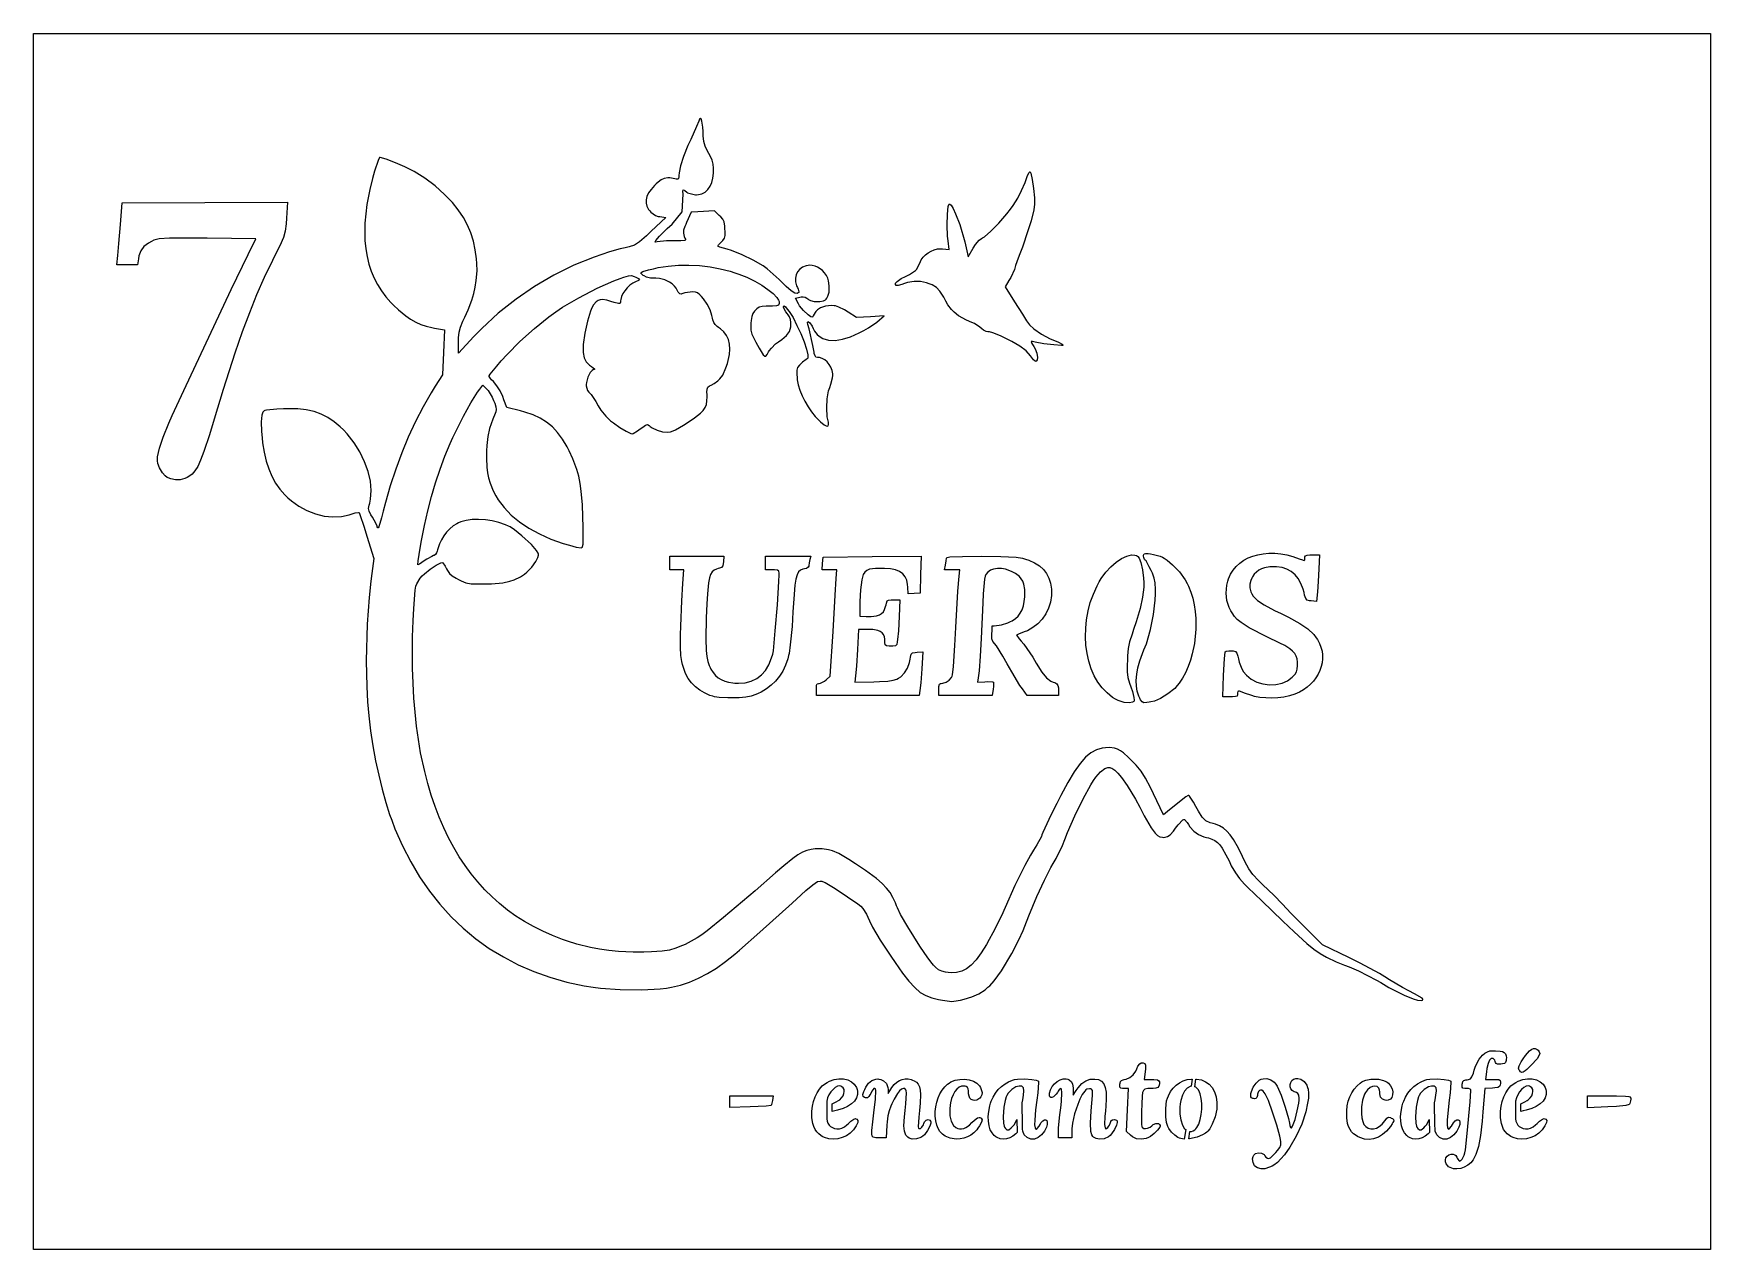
# Model space of a CAD drawing. Header units: millimetres. Extents: x 88 to 1088, y 0 to 725.
import ezdxf

# ---------------------------------------------------------------- set-up
doc = ezdxf.new("R2010")
doc.units = ezdxf.units.MM
doc.layers.get('0').update_dxf_attribs({"linetype": 'CONTINUOUS'})

msp = doc.modelspace()

# ---------------------------------------------------------------- linework, layer by layer
for points in [[(1088.5, 0), (88.5, 0), (88.5, 725), (1088.5, 725)], [(630.5, 148.7), (630.5, 148.7), (634.7, 148.1), (635.9, 147.8), (637.2, 148), (641.2, 148.7), (643.5, 149.2), (647.9, 150.6), (652.1, 152.5), (656, 154.9), (657.6, 156.3), (658.7, 157.2), (661.3, 160.2), (665.6, 166.2), (671.8, 176.4), (676, 184.7), (678.5, 190.2), (679.5, 192.7), (682, 198.9), (686.8, 210.4), (691.3, 220.2), (695, 227.7), (696.5, 230.1), (698.2, 233.1), (702, 240.9), (703.5, 244.4), (705.1, 248.6), (709.5, 258.6), (714.4, 268.6), (718.9, 277), (720.6, 279.7), (721.9, 281.7), (724.7, 284.8), (727.3, 286.7), (729.1, 287.3), (730.3, 287.3), (730.7, 287.2), (731.5, 286.9), (733.2, 285.7), (735.1, 283.9), (737.3, 281.4), (740.6, 276.7), (745.5, 268.5), (748.1, 263.7), (750.8, 258.5), (754.9, 251.3), (757.3, 248.2), (758.7, 246.9), (760.1, 246.1), (761.6, 245.8), (762.4, 245.7), (763.3, 245.8), (764.7, 246.2), (766.2, 247.3), (768.2, 249.5), (769.4, 251.1), (771.1, 253.2), (773.8, 256.2), (774.4, 256.4), (774.8, 256.3), (776.3, 254.6), (777.1, 253.3), (778, 251.9), (780.4, 249.4), (783.2, 247.4), (786.3, 246.1), (788, 245.6), (789.1, 245.4), (791.1, 244.7), (792.8, 243.9), (794.4, 242.7), (795.8, 241.2), (797.3, 239.2), (799.5, 235.3), (801.4, 231.7), (802.7, 228.8), (805.2, 224.5), (807.6, 221.1), (810.6, 217.8), (812.6, 215.9), (820.9, 207.9), (833.5, 195.8), (840.3, 189.3), (847.8, 182.5), (851.9, 179.1), (855.7, 176.4), (859.4, 174.2), (865.3, 171.4), (870.3, 169.5), (873, 168.5), (878.5, 166.1), (884, 163.4), (889.3, 160.6), (891.8, 159.1), (896.7, 156.1), (905.7, 151.6), (911.1, 149.4), (913.8, 148.6), (915.9, 148.4), (916.7, 148.6), (917, 149), (917, 149.3), (916.5, 149.8), (911.9, 152.5), (908.6, 154.3), (904.8, 156.2), (897.1, 160.7), (894.3, 162.5), (891.1, 164.5), (879.5, 170.8), (872.8, 174), (857.1, 181.7), (847.2, 191.6), (838.5, 200.4), (833.1, 206.1), (828.2, 211.1), (821.4, 217.7), (819, 220), (815.6, 223.5), (813.1, 226.9), (810.8, 231.3), (809.3, 234.4), (807.1, 239.2), (804, 244.5), (802.1, 247.3), (800.1, 249.5), (798, 251.2), (795.7, 252.5), (793.2, 253.5), (791.8, 253.9), (790.2, 254.3), (787.6, 255.6), (785.4, 257.8), (783.1, 261.4), (781.6, 264.1), (780.1, 266.7), (777.7, 270.3), (777.2, 270.7), (776.9, 270.6), (775.5, 269.8), (770.9, 266.2), (764.7, 261.1), (762.3, 259.2), (756.3, 271.7), (754.5, 275.4), (751.5, 281), (748.9, 285.1), (745.9, 288.7), (744, 290.7), (741.5, 293.4), (738.4, 296.1), (736.6, 297.4), (734.8, 298.3), (733, 298.9), (730.1, 299.2), (727.7, 299), (725.8, 298.8), (722.3, 297.9), (719, 296.1), (715.8, 293.5), (712.5, 289.7), (709, 284.8), (705.2, 278.5), (701, 270.6), (698.7, 266), (695.1, 258.9), (690.3, 248.7), (689.8, 247.2), (689.5, 246.3), (686.8, 241.3), (684.8, 238.1), (682.9, 235.1), (679.5, 229), (673.7, 217.1), (667.8, 203.9), (665.6, 199), (660.5, 188.7), (658.4, 184.9), (656.7, 181.9), (653.5, 176.8), (650.5, 172.7), (647.6, 169.6), (644.9, 167.3), (642, 165.9), (638.9, 165.1), (635.6, 165), (633.9, 165.2), (632.3, 165.4), (630, 165.9), (628.1, 166.8), (626.3, 168.4), (625.2, 169.5), (624.3, 170.5), (621.8, 173.8), (617, 180.9), (609.9, 192.3), (605.5, 199.8), (603.6, 203.6), (603.1, 204.8), (602.4, 206.6), (600.9, 209.9), (599.2, 212.8), (597.1, 215.5), (594.5, 218.3), (591.1, 221.1), (584.6, 225.9), (578.6, 230), (574.7, 232.6), (568.6, 236.1), (564.9, 237.7), (562.5, 238.3), (558.8, 238.8), (556, 238.8), (554.6, 238.8), (552.1, 238.5), (549.5, 237.9), (547, 236.9), (544.3, 235.3), (541.2, 233.2), (535.8, 228.7), (531, 224.6), (518.7, 213.8), (499.9, 198), (490.1, 190), (486.9, 187.6), (484.2, 185.8), (477, 181.9), (473.8, 180.6), (471.4, 179.6), (467.6, 178.4), (463.4, 177.8), (457, 177.5), (452.3, 177.3), (446, 177.2), (437.2, 177.6), (431.5, 178.2), (426, 179), (420.5, 180), (412.4, 182), (406.8, 183.8), (403.8, 184.8), (397.9, 187.1), (392.1, 189.7), (386.6, 192.5), (381.2, 195.5), (376.1, 198.8), (371.1, 202.4), (366.4, 206.2), (361.9, 210.2), (357.6, 214.5), (353.4, 219.1), (349.5, 223.9), (345.8, 228.9), (342.3, 234.1), (339.1, 239.6), (336, 245.4), (333.1, 251.4), (330.3, 257.7), (327.9, 264.1), (325.6, 270.9), (323.6, 277.8), (321.7, 285), (319.3, 296.2), (316.8, 312), (315.2, 328.8), (314.4, 346.5), (314.5, 365.2), (314.8, 374.9), (315.2, 382.1), (316.1, 393.2), (316.4, 395.5), (317, 396.9), (319, 400.2), (320.2, 401.6), (321.5, 402.9), (324.9, 405.6), (328.5, 408), (331.3, 409.5), (332, 409.7), (332.5, 409.4), (334, 407.4), (334.8, 405.9), (335.3, 404.8), (336.5, 403.1), (338.1, 401.6), (340.4, 400.2), (341.8, 399.4), (343.5, 398.6), (346.3, 397.5), (349.4, 396.9), (354, 396.8), (357.4, 396.8), (361.5, 396.8), (368.4, 397.5), (372.5, 398.4), (375.1, 399.3), (378.8, 401.1), (381.2, 402.7), (382.7, 403.8), (385.6, 406.8), (387.9, 410.2), (389.1, 412.6), (389.5, 414), (389.5, 414.6), (389.4, 415.2), (388.4, 416.8), (385.4, 420.3), (379.7, 425.6), (375.3, 429.1), (372.7, 430.8), (371.6, 431.3), (369.9, 432.1), (366, 433.4), (362, 434.4), (357.9, 435), (353.8, 435.3), (350, 435.2), (346.4, 434.7), (343.2, 433.9), (341.8, 433.3), (340.8, 432.7), (338.7, 431.4), (336.7, 429.6), (334.8, 427.7), (333.2, 425.6), (331.7, 423.2), (330.6, 420.8), (329.7, 418.4), (329.4, 417.1), (329.2, 416.4), (328.7, 415.3), (328.1, 414.4), (327.3, 413.8), (326.9, 413.7), (325.9, 413.2), (322.9, 411.5), (321.4, 410.5), (318.6, 408.6), (317.7, 408.2), (317.9, 410.5), (319.1, 418.2), (319.9, 422.7), (321.6, 431.7), (323.6, 440.4), (325.8, 448.9), (328.2, 457.2), (330.9, 465.2), (333.7, 473), (336.8, 480.5), (338.5, 484.1), (340.4, 488.2), (344.8, 496.9), (349.3, 504.9), (353.2, 511.2), (354.6, 513), (356.4, 515.3), (358.6, 513.2), (359.6, 512.1), (361.9, 508.2), (362.8, 506.2), (363.5, 504.7), (364.2, 502.5), (364.4, 500.9), (364.1, 499.4), (363.7, 498.5), (362.3, 495.1), (360.4, 489.6), (359.3, 484.8), (358.7, 479.4), (358.6, 476.1), (358.5, 471.9), (358.7, 466.4), (359.1, 463.1), (359.7, 460), (360.7, 456.9), (362.5, 452.4), (364.1, 449.4), (365.5, 446.9), (369.1, 442.3), (373.3, 437.9), (378.3, 433.8), (383.9, 430), (390.1, 426.6), (396.9, 423.6), (404.2, 421), (408, 419.9), (412.1, 418.7), (415, 418.4), (415.8, 418.7), (415.9, 419.1), (416.2, 420.6), (416.2, 430.4), (416, 437.1), (415.8, 444), (415.1, 452.1), (414.5, 456.8), (413.6, 461.1), (412.4, 465.1), (410, 471.4), (407.8, 476.1), (406.6, 478.6), (403.9, 483.2), (401, 487.1), (397.9, 490.4), (394.4, 493.3), (390.6, 495.7), (386.3, 497.7), (381.5, 499.3), (378.8, 500), (370.7, 502), (369, 506.6), (368.4, 508.5), (366.7, 511.9), (364.8, 515), (362.7, 517.5), (361.6, 518.6), (361, 519.3), (360.2, 520.6), (360.2, 521), (360.8, 521.8), (364.7, 526.6), (367.4, 529.9), (370.8, 533.7), (378.5, 541.4), (387.1, 549.1), (395.8, 556.1), (400, 559.1), (403.9, 561.8), (413.7, 567.5), (424.5, 573.1), (434.4, 577.6), (438.2, 579), (440.4, 579.7), (443.2, 580.5), (445, 580.7), (446.6, 580.2), (447.6, 579.7), (449.3, 578.9), (449.8, 578.2), (449.3, 577.8), (448.8, 577.6), (447.8, 577.2), (445.9, 576.1), (444.1, 574.9), (442.4, 573.3), (441, 571.6), (439.8, 569.9), (439, 568.2), (438.6, 566.5), (438.5, 565.7), (438.5, 564.9), (438.3, 564.3), (438, 564), (437.2, 564), (434.7, 564.7), (432.7, 565.3), (430.4, 566), (427.8, 566.4), (426.4, 566.2), (425.1, 565.8), (424, 565), (422.4, 563.2), (421.4, 561.4), (420.5, 559.4), (418.7, 553.5), (417.2, 546.4), (416.3, 539.5), (416.3, 536.7), (416.3, 534.8), (416.8, 531.7), (418, 529.3), (419.9, 527.3), (421.2, 526.4), (422.2, 525.7), (422.9, 525), (422.9, 524.7), (422.7, 524.7), (422.4, 524.6), (421.6, 524.1), (420.4, 522.8), (419, 520.1), (418.1, 517), (418, 515.7), (418, 514.9), (418.3, 513.5), (418.8, 512.2), (419.5, 511.2), (419.9, 510.8), (420.9, 509.7), (423.7, 505.6), (425.2, 503.1), (426.8, 500.5), (429.8, 496.8), (431.7, 494.8), (432.5, 494.1), (434.2, 492.8), (438.1, 490.1), (441.9, 487.9), (444.7, 486.5), (445.4, 486.3), (446, 486.5), (448.7, 488.1), (450.3, 489.3), (451.7, 490.3), (453.4, 491.5), (454.5, 491.8), (455.6, 491.2), (456.2, 490.6), (457.4, 489.8), (460.4, 488.5), (463.6, 487.6), (466.7, 487.4), (468.2, 487.5), (468.9, 487.8), (471.2, 488.8), (476, 491.4), (479.5, 493.6), (482.7, 495.8), (486.1, 498.6), (487.8, 500.3), (489, 502), (489.7, 503.9), (490, 506), (490.1, 508.3), (490.1, 509.7), (490, 511.1), (490.1, 513), (490.6, 514.2), (491.6, 515), (492.5, 515.3), (494.3, 516.3), (496.6, 517.9), (497.8, 519.1), (499.5, 521.4), (501.3, 525.6), (502.2, 528.2), (502.7, 530.1), (503.4, 533.6), (503.6, 536.9), (503.4, 539.8), (502.8, 542.6), (501.7, 545), (500.1, 547.1), (498.2, 549), (497, 549.8), (496.2, 550.4), (494.9, 551.5), (494.1, 552.7), (493.6, 554.3), (493.4, 555.2), (493, 556.9), (491.9, 560.3), (490.1, 563.7), (488, 566.8), (486.7, 568.3), (485.8, 569.2), (484.4, 570.4), (483.1, 570.8), (481.3, 570.9), (480.1, 570.7), (476.9, 570.3), (475, 569.7), (474.6, 569.6), (473.9, 569.8), (472.9, 570.8), (472.1, 572.3), (471.7, 573.1), (470.7, 574.4), (469.3, 575.7), (467.7, 576.7), (464.9, 578.1), (461.7, 578.9), (459.5, 579.1), (458.3, 579.1), (456.4, 579.2), (454, 579.8), (452.6, 580.5), (452, 580.8), (451.2, 581.5), (450.6, 582.2), (450.7, 582.6), (451.7, 583.1), (455.2, 584.1), (458.1, 584.8), (460.9, 585.4), (466.8, 586.2), (473, 586.8), (479.3, 586.8), (485.6, 586.6), (491.9, 585.9), (498, 584.8), (503.9, 583.4), (506.7, 582.4), (509.1, 581.6), (513.9, 579.7), (518.5, 577.4), (522.7, 575), (526.4, 572.4), (529.5, 570), (531.7, 567.7), (532.6, 566.1), (533, 565.2), (533, 564.7), (533, 564), (532.6, 563), (531.5, 562.6), (529.1, 562.5), (527.2, 562.5), (525.4, 562.5), (522.9, 562.3), (521.2, 561.8), (519.8, 560.8), (519, 560.1), (518.3, 559.4), (517.4, 558), (516.7, 556.2), (516.3, 553.9), (516.2, 552.3), (516.1, 550.6), (516.2, 548.1), (516.8, 545.7), (518.1, 542.9), (519.2, 541), (521.1, 537.5), (523.5, 533.5), (524.5, 532.6), (525.1, 532.7), (526, 533.7), (526.7, 535.2), (527.2, 535.9), (528.5, 537.5), (531, 540), (532.7, 541.2), (534.7, 542.5), (537.5, 544.9), (539.3, 547.4), (540, 550.2), (540.1, 551.8), (540.1, 552.8), (539.8, 554.5), (539.3, 556), (538.5, 557.3), (537.9, 558), (537, 559), (535.8, 561.2), (535.7, 561.9), (535.7, 562.3), (536, 562.6), (536.8, 562), (537.9, 560.7), (539, 559.3), (541.4, 555.6), (543.7, 551), (546, 546.1), (547.9, 541.2), (549.4, 536.8), (550.2, 533.4), (550.2, 531.8), (550, 531.1), (549.8, 531), (549.2, 530.7), (547.1, 529.1), (546, 528), (545.2, 527.2), (544.1, 525.8), (543.7, 524.2), (543.7, 521.7), (543.8, 519.9), (543.9, 518.6), (544.5, 515.5), (545.5, 512.4), (546.8, 509), (548.4, 505.7), (550.3, 502.5), (552.4, 499.5), (554.6, 496.7), (555.7, 495.5), (557.7, 493.5), (560, 491.6), (561.1, 491), (561.9, 490.8), (562.4, 491.1), (562.6, 491.9), (562.5, 493.3), (562.3, 494.1), (561.8, 496.5), (561.5, 501.8), (561.7, 507.2), (562.6, 512), (563.3, 514), (564, 515.9), (564.9, 519.8), (565, 521.2), (565, 522.1), (564.6, 524.1), (563.9, 526), (562.9, 527.7), (561.7, 529.2), (560.3, 530.4), (558.8, 531.3), (557.2, 531.8), (556.4, 531.8), (555.9, 531.8), (555, 532.1), (554.5, 532.8), (554, 534.2), (553.9, 535.1), (553.1, 538.9), (550.9, 549), (550.2, 551.6), (550, 552.7), (550.2, 553.3), (550.6, 553.2), (551.4, 552.6), (552.7, 550.6), (553.3, 549.2), (554.1, 547.6), (555.7, 545.6), (557, 544.5), (559.2, 543.1), (562.5, 542.2), (566.4, 542), (570.8, 542.7), (575.6, 544.2), (580.8, 546.5), (583.5, 548), (586.3, 549.6), (591.4, 553), (592.9, 554.2), (595.8, 556.6), (587.6, 556.1), (579.3, 555.6), (574.2, 558.9), (572.1, 560.3), (568.6, 561.9), (566.7, 562.6), (565.9, 562.7), (564.2, 562.9), (560.8, 562.5), (557.7, 561.4), (555.9, 560.2), (554.9, 559.2), (554.6, 558.7), (553.4, 556.7), (552.9, 555.9), (552.7, 555.8), (552, 556), (550.4, 557.2), (547.7, 559.8), (545.3, 562.6), (544.6, 563.8), (542.8, 567.3), (545.5, 567.9), (546.2, 568), (547.5, 568.1), (548.6, 567.9), (549.5, 567.3), (550.1, 566.8), (550.5, 566.5), (551.8, 565.8), (554, 565.3), (557.3, 565.2), (559.5, 565.7), (560.7, 566.3), (561.1, 566.7), (561.5, 567.2), (562.2, 568.4), (562.9, 570.8), (563, 574.6), (562.6, 577.5), (562.1, 579.1), (561.7, 579.9), (561.3, 580.7), (560.2, 582.3), (559, 583.7), (557.6, 584.8), (556, 585.7), (554.5, 586.3), (552.8, 586.7), (551.1, 586.8), (550.3, 586.7), (549.2, 586.5), (547.1, 585.7), (545.4, 584.5), (544.1, 582.9), (543.2, 581.1), (542.8, 579.1), (542.9, 576.9), (543.5, 574.6), (544, 573.5), (544.5, 572.5), (544.9, 571), (544.8, 570.6), (544.5, 570.4), (543.8, 570), (542.5, 570.2), (540.2, 571.5), (537.2, 574.1), (535.5, 575.9), (533.1, 578.4), (527.8, 583.2), (525.9, 584.8), (523.5, 586.4), (517.6, 589.9), (511, 593.1), (504.7, 595.6), (502, 596.4), (497.7, 597.7), (496.5, 598.2), (496.9, 599), (498.8, 600.8), (499.5, 601.6), (500.4, 602.9), (500.8, 604.5), (500.8, 606.9), (500.7, 608.6), (500.6, 610.2), (500.2, 612.7), (499.5, 614.4), (498.3, 615.8), (497.4, 616.6), (494.5, 619.2), (484.6, 618.6), (480.6, 618.4), (477.9, 612.3), (477.4, 611.2), (476.8, 610), (476.1, 607.8), (476, 605.9), (476.4, 603.9), (476.9, 603), (477.2, 602.4), (477.2, 601.9), (476.8, 601.6), (474.4, 601.3), (469.3, 601.3), (465.9, 601.3), (460.4, 600.9), (459.3, 600.7), (459.2, 600.7), (459.1, 600.9), (459.5, 601.5), (461.8, 604.2), (464.4, 606.8), (466.3, 608.7), (469.3, 611.4), (475.2, 618.6), (475.8, 629.3), (475.6, 631), (475.9, 631.8), (476.4, 631.6), (476.8, 631.4), (478, 630.5), (478.5, 630.1), (483.1, 628.9), (483.7, 628.9), (484.9, 629), (486.9, 629.5), (488.9, 630.5), (490.5, 632), (491.9, 633.9), (492.9, 636.1), (493.6, 638.7), (494, 641.7), (494, 643.3), (494, 644.7), (493.8, 647.2), (493.1, 649.5), (491.9, 652), (491.1, 653.5), (490.1, 655.2), (488.9, 657.9), (488.2, 660.6), (487.8, 664.1), (487.7, 666.5), (487.5, 669.2), (487, 672.7), (486.6, 674.1), (486.2, 674.4), (485.6, 673.9), (485.2, 672.8), (483.8, 669.5), (480.4, 661.9), (478.7, 658.2), (476, 651.6), (474.3, 646.2), (473.4, 641.9), (473.3, 640.3), (473.3, 639.5), (473.1, 638.5), (472.6, 638.1), (471.6, 638.2), (470.8, 638.4), (468.8, 638.8), (467.9, 638.9), (466.7, 638.9), (464.6, 638.5), (462.8, 637.8), (461, 636.4), (459.8, 635.4), (458.7, 634.3), (456.7, 632.1), (455.2, 630), (454.2, 627.9), (453.7, 625.9), (453.7, 623.9), (454.2, 622), (455.2, 620.1), (456, 619.2), (456.6, 618.5), (457.9, 617.4), (459.4, 616.6), (461, 616), (461.9, 615.9), (465.5, 615.3), (456.8, 607.1), (453.9, 604.3), (449.9, 600.8), (446.9, 598.9), (443.6, 597.8), (441.3, 597.3), (438.2, 596.6), (432, 594.8), (422.8, 591.7), (410.6, 586.8), (398.8, 580.9), (387.2, 574.2), (376.2, 566.6), (365.6, 558.2), (355.7, 549.1), (351.1, 544.3), (341.8, 534.5), (341.9, 541.4), (341.9, 543.6), (342.2, 546.9), (343, 549.9), (344.5, 553.5), (345.7, 555.9), (347.7, 560.2), (349.9, 566.1), (351.1, 570), (351.9, 573.8), (352.5, 577.7), (352.9, 583.6), (352.8, 587.8), (352.6, 590.7), (351.9, 596.1), (350.9, 601.2), (349.3, 606.1), (347.3, 610.8), (344.8, 615.3), (341.7, 619.8), (338.2, 624.2), (336.2, 626.4), (333.6, 629.1), (327.9, 634.1), (321.8, 638.7), (315.5, 642.7), (312.3, 644.4), (309.9, 645.5), (304.3, 647.9), (298.8, 650), (295.2, 651.1), (294.7, 651), (293.9, 649.3), (291.7, 642.9), (290.6, 638.5), (289, 632.1), (287.3, 623.1), (286.6, 617.4), (286.1, 611.9), (286, 606.6), (286.1, 601.5), (286.6, 596.7), (287.4, 592), (288.4, 587.5), (289.8, 583.3), (291.5, 579.2), (293.6, 575.3), (295.9, 571.6), (298.5, 568), (301.5, 564.6), (303.1, 563), (306, 560.2), (310.4, 556.6), (313.3, 554.6), (316.4, 553), (319.4, 551.6), (322.6, 550.5), (325.9, 549.7), (327.6, 549.4), (333.6, 548.3), (333, 534.9), (332.3, 521.6), (327.9, 514.7), (325.5, 510.7), (320.7, 502.4), (316.2, 493.6), (311.9, 484.4), (308, 474.9), (304.4, 465.2), (301.2, 455.3), (298.3, 445.3), (297, 440.2), (296, 436.2), (294.4, 430.8), (293.9, 430.2), (293.7, 430.2), (293.3, 430.8), (293.3, 431.2), (293.1, 431.9), (291.6, 434.8), (290.5, 436.7), (289.6, 438.1), (288.5, 440.2), (288.2, 441.9), (288.5, 443.8), (288.9, 445), (289.4, 447.4), (289.8, 452.5), (289.3, 458.1), (287.9, 463.8), (285.9, 469.7), (283, 475.5), (279.6, 481), (275.5, 486.3), (273.2, 488.7), (271.4, 490.4), (267.7, 493.5), (263.9, 496), (259.9, 498.1), (255.7, 499.6), (251, 500.6), (246, 501.2), (240.5, 501.3), (237.6, 501.2), (233.6, 501.1), (227.4, 500.5), (226.3, 500.2), (225.9, 500), (225.2, 499.3), (224.5, 497.5), (224.1, 493.5), (224.3, 487.7), (224.7, 483.9), (225, 480.9), (225.9, 475.3), (227.2, 470.1), (228.7, 465.4), (230.5, 461), (232.8, 457), (235.4, 453.3), (238.4, 449.9), (240.1, 448.2), (242.2, 446.4), (246.7, 443.1), (251.5, 440.6), (256.6, 438.6), (261.8, 437.3), (266.9, 436.8), (272, 437), (276.7, 438), (279, 438.8), (280.2, 439.3), (282.2, 439.5), (282.7, 439.4), (283.1, 438.3), (285.7, 430.7), (287.3, 425.3), (291.3, 412), (290.1, 403), (289.5, 398.5), (288.6, 388.7), (287.5, 372.9), (286.9, 351), (287.2, 335.7), (287.6, 326.5), (287.9, 322.4), (288.4, 318.1), (289.4, 309.2), (290.8, 300.3), (292.4, 291.4), (294.3, 282.8), (296.3, 274.4), (298.5, 266.6), (300.8, 259.3), (302.1, 256), (304, 250.8), (308.5, 240.7), (313.4, 231.2), (318.7, 222.2), (324.6, 213.7), (330.8, 205.8), (337.5, 198.4), (344.7, 191.6), (352.3, 185.3), (360.2, 179.5), (368.7, 174.4), (377.5, 169.8), (386.7, 165.7), (396.4, 162.3), (406.4, 159.4), (416.8, 157.1), (422.1, 156.3), (426.5, 155.7), (438.2, 155), (451.1, 154.9), (462.2, 155.3), (466, 155.8), (468.8, 156.3), (474.3, 157.6), (479.7, 159.4), (485, 161.7), (490.3, 164.5), (495.7, 167.8), (501.1, 171.6), (506.6, 176), (509.4, 178.5), (521.5, 189.2), (540.8, 206.4), (546.3, 211.5), (549, 214.1), (553.1, 217.5), (555.9, 219.3), (557.5, 219.6), (558.5, 219.5), (559, 219.4), (560.5, 218.8), (566.5, 215.2), (573.9, 210.3), (580, 206), (581.7, 204.6), (582.9, 203.3), (585.2, 199.9), (586, 198.2), (586.9, 196), (588.8, 192.1), (593.4, 184.5), (599.7, 174.9), (602.3, 171.1), (606.6, 164.8), (610.4, 159.9), (613.9, 156.1), (617.2, 153.3), (620.5, 151.4), (624.1, 150), (628.2, 149.1)], [(701.9, 539.7), (702.4, 539.1), (702.2, 539), (701.4, 539), (696.9, 539.4), (691, 540), (685.8, 540.9), (684.2, 541.3), (683.7, 541.4), (683.3, 541.3), (683.7, 540.2), (684.9, 538.4), (685.7, 537.1), (686.7, 534.4), (687.2, 531.9), (686.9, 530.5), (686.6, 529.8), (686.3, 529.6), (686.1, 529.5), (685.7, 529.7), (684.8, 530.4), (684.2, 531.2), (683, 532.8), (680.3, 535.8), (676.6, 538.6), (671.8, 541.4), (668.7, 543), (665.1, 544.7), (660.5, 546.5), (658.5, 547.1), (658, 547.1), (657.5, 547.1), (656.5, 547.3), (654.9, 548.1), (653.9, 549), (652.8, 550), (649.6, 552.1), (647.9, 552.8), (644.8, 554.1), (640.1, 556.6), (637.4, 558.8), (635.8, 560.4), (633.7, 563.2), (632.5, 565.5), (631.2, 567.9), (629, 571.3), (627, 573.5), (624.3, 575.1), (622.6, 575.8), (621, 576.4), (617.3, 577.1), (613.5, 577.1), (609.7, 576.5), (607.8, 575.9), (606.2, 575.3), (604, 574.7), (602.9, 574.7), (602.5, 575.3), (602.5, 575.9), (602.5, 576.2), (603.4, 577.2), (605.9, 578.9), (608.4, 580.1), (610.8, 581.4), (614.4, 583.7), (615, 584.4), (615.9, 586.1), (617.3, 589.1), (617.8, 590), (618.9, 591.6), (620.3, 593.1), (621.9, 594.3), (623.7, 595.3), (625.6, 596.1), (627.5, 596.6), (629.5, 596.7), (630.5, 596.7), (634.5, 596.3), (633.9, 601.3), (633.5, 604.1), (633.3, 610.8), (633.4, 617.2), (633.9, 621.9), (634.2, 623), (634.4, 623.2), (634.8, 623.3), (635.6, 622.7), (636.8, 620.7), (638.3, 617.5), (640.8, 611.2), (643.9, 600.8), (645, 595.5), (645.8, 591.9), (648.8, 597), (650.2, 599.2), (652.4, 601.7), (653.7, 602.8), (654.3, 603.1), (655.6, 603.8), (659.4, 607.1), (664.1, 612), (668.9, 617.5), (671, 620.2), (672.6, 622.5), (675.4, 626.9), (677.7, 631.4), (679.7, 636.1), (680.5, 638.5), (681.1, 640.4), (682.1, 642.2), (682.5, 642.6), (682.7, 642.5), (683.1, 641.8), (684, 638), (684.8, 632.6), (685.3, 627.1), (685.3, 624.7), (685.3, 623.2), (684.9, 619.8), (683.4, 613.4), (681.4, 607.3), (678.2, 597.6), (676.6, 593.6), (675.6, 591.1), (674.1, 586.7), (673.4, 584.4), (671.2, 579.5), (670.1, 577.7), (667.8, 573.9), (673.4, 565.1), (678.1, 557.7), (680.6, 553.6), (681.1, 552.9), (682.4, 551.3), (685, 548.9), (689.6, 545.7), (694.6, 542.9), (697.3, 541.9), (699.7, 540.9)], [(237.5, 603.3), (235.3, 598.5), (233.6, 595.1), (230.9, 589.7), (226, 579.5), (221.5, 569.2), (217.2, 558.5), (212.9, 547.1), (208.5, 534.4), (201.5, 512.7), (196.1, 495), (193.3, 485.7), (190, 475.7), (188.1, 470.7), (186.4, 466.9), (184.7, 464.2), (183, 462.2), (181.1, 460.8), (180.1, 460.3), (178.7, 459.6), (175.9, 458.9), (173.1, 458.8), (170.3, 459.4), (168.8, 460), (168.2, 460.3), (167, 461.2), (165.3, 463), (163.5, 466.1), (162.6, 468.6), (162.3, 470.3), (162.3, 471.1), (162.4, 472.7), (163.5, 477.7), (165.8, 484.3), (169.1, 492.6), (171.2, 497.3), (178, 512.2), (206.4, 572.3), (216.5, 593.2), (221.1, 602.6), (192, 602.9), (182.1, 602.9), (169.6, 602.9), (163.3, 602.6), (160.2, 601.7), (158.8, 601.1), (157.1, 600.1), (154.3, 598), (152.4, 595.5), (151.2, 592.5), (151, 590.7), (150.5, 587), (144.3, 587), (138.2, 587), (138.7, 592.6), (139.4, 599.8), (140.3, 611.1), (141.3, 624), (190.6, 624.3), (239.8, 624.5), (239.2, 614.9), (239.1, 611.6), (238.6, 607.1)], [(493.1, 404), (492.2, 402.5), (491.5, 400.4), (490.9, 397.4), (490.4, 391), (490, 385), (489.6, 376.7), (489.3, 364), (489.6, 357.1), (490, 353.5), (490.6, 350.5), (491.4, 348.1), (491.9, 347), (492.4, 346), (493.7, 344), (495.1, 342.3), (496.8, 340.9), (498.6, 339.8), (500.6, 338.9), (502.9, 338.2), (505.4, 337.8), (506.7, 337.7), (508.9, 337.6), (512.9, 337.9), (516.4, 338.9), (519.7, 340.4), (522.5, 342.6), (524.9, 345.3), (527, 348.6), (528.6, 352.7), (529.3, 354.9), (529.7, 357), (530.8, 368.8), (532, 384.4), (532.9, 398.3), (533, 402.3), (533, 403.3), (532.8, 404.5), (532, 405.1), (530.3, 405.3), (529, 405.3), (525, 405.3), (525, 409.3), (525, 413.3), (538.4, 413.3), (551.9, 413.3), (551.4, 411.3), (550.9, 409.4), (550.8, 407.8), (550.8, 407.5), (550.4, 406.9), (549.3, 406.1), (548.2, 405.9), (547.2, 405.6), (545.8, 405.1), (544.7, 404), (543.8, 402.3), (543.1, 399.7), (542.5, 396), (541.8, 387.9), (541.3, 380.1), (540.8, 371.5), (539.7, 360.5), (539, 355.4), (538.7, 354.1), (538.2, 352.1), (536.8, 348.3), (535.2, 344.9), (533.2, 341.8), (530.9, 338.9), (528.4, 336.4), (525.5, 334.2), (522.3, 332.3), (520.6, 331.4), (519.1, 330.8), (516.3, 329.9), (513.3, 329.3), (509.3, 329), (506.7, 328.9), (502.5, 328.9), (497.4, 329.2), (494.6, 329.6), (493.5, 329.9), (491.7, 330.4), (488.5, 331.8), (485.7, 333.5), (483.1, 335.4), (480.8, 337.8), (478.9, 340.5), (477.3, 343.5), (476, 346.9), (475.4, 348.7), (475, 350.5), (474.4, 354.2), (474.2, 359.1), (474.3, 366.5), (474.5, 371.6), (475, 386.8), (475.6, 397), (476.2, 405.3), (472.1, 405.3), (467.9, 405.3), (467.9, 409.3), (467.9, 413.3), (484, 413.3), (500.1, 413.3), (499.8, 410), (499.7, 409), (499.4, 407.6), (498.8, 406.7), (497.5, 406.2), (496.7, 406), (495.8, 405.7), (494.3, 405.1)], [(612.7, 355.7), (614.2, 356), (615.3, 356.1), (618.7, 356.3), (618.1, 346.3), (617.5, 337.8), (617, 333.3), (616.5, 330.4), (585.9, 330.4), (555.3, 330.4), (555.3, 333.9), (555.3, 335), (555.4, 336.4), (555.8, 337.2), (556.5, 337.5), (557, 337.5), (557.8, 337.6), (560.1, 338.8), (561.1, 339.7), (563.6, 341.8), (565.2, 368.4), (566.4, 390.2), (567, 400.1), (567.4, 405.3), (563.1, 405.3), (558.7, 405.3), (559, 409), (559.3, 412.8), (588.5, 413.1), (617.7, 413.3), (617.4, 402.4), (617.2, 391.4), (613.6, 391.2), (610.1, 390.9), (609.9, 394.9), (609.7, 396.4), (609.2, 399), (608.2, 401.1), (606.8, 402.9), (604.9, 404.2), (602.5, 405.2), (599.5, 405.8), (595.9, 406.1), (593.9, 406.1), (590.5, 406.1), (587, 405.6), (585.3, 404.9), (584.1, 403.9), (583.2, 402.4), (582.3, 399.3), (581.9, 396.3), (581.6, 393.3), (581.2, 386.4), (581.1, 383.6), (581.1, 377.6), (584.9, 377.5), (587.9, 377.5), (591.2, 377.8), (592.9, 378.4), (594.2, 379.1), (595.3, 380.2), (596, 381.6), (596.5, 383.3), (596.8, 384.4), (597, 385.4), (597.4, 386.7), (598.3, 387.2), (599.9, 387.4), (601.2, 387.4), (605.1, 387.4), (604.6, 377.4), (604.2, 368.8), (603.7, 363.6), (603.5, 362.3), (603.2, 360.7), (602.4, 360), (600.9, 359.8), (599.7, 359.8), (598.6, 359.8), (597.1, 360), (596.4, 360.6), (596.2, 361.9), (596.2, 362.9), (596.2, 363.8), (596, 365.3), (595.4, 366.6), (594.6, 367.7), (593.4, 368.5), (591.9, 369.1), (588.9, 369.6), (586.4, 369.6), (580.4, 369.6), (579.8, 357.8), (579.3, 347.8), (578.7, 342.1), (578.2, 338.2), (589.6, 338.5), (593, 338.7), (597.9, 338.9), (601, 339.4), (603.3, 340.1), (604.2, 340.7), (605.6, 341.5), (607.9, 343.8), (609.6, 346.6), (610.8, 350), (611.2, 351.9), (611.5, 353.2), (611.9, 354.9)], [(693.7, 382.3), (692.1, 378.9), (689.9, 375.9), (687.4, 373.1), (684.4, 370.8), (681.1, 368.9), (679.2, 368.2), (675.9, 366.9), (674.7, 366.3), (674.8, 366), (676.3, 364), (677.5, 362.7), (679, 361), (682.6, 355.8), (684.3, 353.1), (686.3, 349.6), (689.7, 344.3), (692.6, 340.9), (695.1, 338.9), (696.4, 338.3), (697.4, 338), (698.7, 337.3), (699.3, 336.3), (699.6, 334.9), (699.6, 333.8), (699.6, 330.4), (690.3, 330.4), (680.9, 330.4), (678.2, 334.2), (676.7, 336.3), (671.8, 344.4), (669.1, 349.1), (666.4, 353.8), (662.6, 360), (660.6, 362.5), (659.9, 364.1), (660.2, 371.9), (661.4, 371.9), (665.6, 372.5), (669.5, 373.7), (671.1, 374.4), (672.1, 374.9), (674, 376.2), (675.6, 377.7), (676.9, 379.4), (678, 381.4), (678.7, 383.7), (679.2, 386.3), (679.5, 389.2), (679.5, 390.7), (679.5, 393.5), (679, 396.6), (678.4, 398.4), (677.5, 399.9), (676.4, 401.2), (674.1, 403), (672, 404.1), (670.7, 404.7), (668.1, 405.6), (665.6, 406.1), (663.2, 406.1), (661, 405.7), (659.1, 405), (657.5, 403.9), (656.4, 402.4), (656, 401.5), (655.6, 399.7), (654.8, 391), (654.5, 385.6), (653.5, 364.3), (653.5, 364.3), (652.9, 353.8), (652.3, 345.1), (651.8, 340.8), (651.3, 338.3), (655.8, 338.5), (657.6, 338.6), (660.4, 338.4), (660.9, 338.3), (661, 337.8), (661, 335.6), (660.7, 334.1), (660.2, 330.4), (644.2, 330.4), (628.3, 330.4), (628.3, 333.9), (628.3, 335.7), (628.8, 337.1), (629.3, 337.5), (629.6, 337.5), (630.6, 337.6), (632.6, 338.3), (634.4, 339.5), (635.8, 341), (636.3, 341.9), (636.5, 342.7), (637, 347.6), (637.9, 360.1), (638.5, 370.9), (639.7, 392.5), (640.4, 401.5), (640.9, 405.3), (636.3, 405.3), (631.7, 405.3), (632.2, 408), (632.6, 410.5), (632.8, 412.1), (632.8, 412.2), (633.2, 412.5), (634.8, 412.9), (642.5, 413.2), (653.6, 413.3), (665.3, 413.2), (674.4, 412.8), (678.2, 412.1), (679.9, 411.6), (681.9, 410.9), (685.3, 409.4), (688.3, 407.6), (690.7, 405.5), (692.6, 403.1), (694, 400.3), (694.9, 397.2), (695.4, 393.8), (695.4, 391.9), (695.4, 389.9), (694.8, 386)], [(750.4, 400.2), (750.5, 397.7), (750.5, 394.8), (749.8, 388.9), (748.3, 382.1), (746, 374.2), (744.4, 369.6), (743.5, 366.8), (742.1, 362.3), (741.3, 358.3), (740.9, 353.9), (740.8, 351.3), (740.7, 348.5), (740.7, 344.4), (741.1, 341.1), (742.1, 337.6), (742.8, 335.4), (743.7, 332.6), (744.6, 329.1), (744.7, 327.6), (744.7, 327.2), (744.5, 326.8), (743.8, 326.4), (742, 325.9), (738.9, 326.2), (735.3, 327.3), (733.6, 328.2), (731.9, 329.2), (728.6, 331.8), (725.7, 334.8), (723.2, 338.3), (721, 342.1), (719.2, 346.2), (717.7, 350.7), (716.7, 355.4), (716, 360.3), (715.7, 365.3), (715.9, 370.4), (716.4, 375.5), (717.3, 380.7), (718.6, 385.8), (720.5, 390.8), (722.7, 395.7), (723.9, 398.1), (725.1, 400.1), (727.8, 403.8), (730.8, 407), (734, 409.8), (737.3, 412), (740.4, 413.4), (743.2, 414.1), (745.1, 414), (746.2, 413.7), (746.7, 413.4), (747, 413.1), (747.7, 412.1), (748.7, 409.7), (749.8, 405.3)], [(748.2, 350.9), (749.7, 355.3), (750.6, 357.5), (752.1, 361.2), (754.6, 369.6), (756.4, 378.5), (757.4, 387.1), (757.5, 391), (757.5, 393.6), (757.3, 397.5), (756.8, 400.3), (755.8, 403.2), (755, 404.9), (753.8, 407.1), (751.9, 410.5), (751.4, 411), (751, 411.3), (750.5, 412.6), (750.4, 413.4), (750.4, 414), (750.7, 414.7), (751.5, 415), (753.2, 414.9), (754.5, 414.7), (756.3, 414.4), (760.2, 413.3), (761.7, 412.7), (762.6, 412.2), (764.5, 410.9), (767.6, 408.3), (771.8, 404), (775.3, 399.3), (776.4, 397.1), (777.2, 395.5), (778.6, 392), (779.7, 388.3), (780.6, 384.4), (781.1, 380.3), (781.5, 376.2), (781.5, 369.8), (780.7, 361.4), (779.4, 355.2), (778.3, 351.3), (776.9, 347.5), (775.4, 343.9), (773.6, 340.6), (771.6, 337.6), (770.5, 336.2), (769, 334.5), (764.9, 331.2), (760.4, 328.5), (756.9, 327), (754.8, 326.5), (753.8, 326.3), (752.4, 326.1), (750.6, 326), (749.5, 326.5), (748.6, 327.7), (748.2, 328.7), (747.5, 329.9), (746.6, 332.8), (746.1, 335.9), (746, 339.3), (746.3, 343), (747, 346.8)], [(811.8, 342.5), (813.2, 341.3), (814.6, 340.1), (817.9, 338.3), (821.6, 337.2), (825.5, 336.7), (829.3, 336.8), (833, 337.6), (836.3, 339.1), (839.1, 341.2), (840.2, 342.4), (840.7, 343.1), (841.5, 344.5), (841.9, 346.1), (842.2, 348.1), (842.2, 349.2), (842.2, 350.2), (841.9, 352.1), (841.3, 353.7), (840.5, 355.3), (839.3, 356.7), (837.7, 358.1), (834.6, 360.1), (831.7, 361.5), (823.9, 365.3), (813.3, 370.7), (808.6, 373.8), (806.3, 375.6), (804.6, 377.5), (803.2, 379.6), (802.5, 380.7), (801.4, 382.7), (800, 386.9), (799.6, 391.4), (800.1, 396.1), (800.7, 398.5), (801.1, 399.9), (802.3, 402.6), (803.9, 405.1), (805.7, 407.2), (807.8, 409.2), (810.2, 410.9), (812.8, 412.3), (815.6, 413.4), (818.6, 414.2), (821.8, 414.8), (825.1, 415.1), (828.6, 415.1), (832.2, 414.7), (835.8, 414.1), (839.5, 413.1), (843.2, 411.8), (845.1, 411.1), (845.5, 410.9), (846.1, 410.8), (846.5, 411.1), (846.6, 411.8), (846.6, 412.3), (846.6, 412.9), (847, 413.6), (847.9, 414), (849.6, 414.1), (851, 414.1), (855.3, 414.1), (854.9, 405.9), (854.6, 398.3), (854.1, 392.1), (853.6, 386.4), (850.4, 386.7), (849.4, 386.8), (848, 387.2), (847.1, 388.2), (846.4, 390.2), (846.1, 391.8), (845.5, 393.7), (844.2, 397.1), (842.6, 400), (840.7, 402.3), (838.5, 404.3), (835.9, 405.7), (833, 406.6), (829.7, 407.1), (827.9, 407.1), (825.6, 407.1), (822.5, 406.5), (820.7, 405.9), (819.1, 405), (817.7, 403.9), (816.4, 402.6), (815.4, 401), (815, 400.2), (814.4, 398.9), (813.8, 396.6), (813.8, 394.4), (814.4, 392.2), (815, 391), (815.8, 389.6), (818.3, 387), (822.3, 384.3), (828.4, 381), (832.5, 379.1), (836.9, 377), (843.6, 373.3), (848.4, 370), (851.9, 366.6), (853.4, 364.6), (854.1, 363.6), (855.3, 361.4), (856.2, 359.1), (856.8, 356.8), (857.1, 354.5), (857.1, 352.1), (856.9, 349.8), (856.3, 347.5), (855.5, 345.2), (854.5, 343), (853.2, 340.9), (851.7, 338.9), (849.9, 337), (847.9, 335.3), (845.7, 333.7), (843.3, 332.3), (842, 331.7), (840.5, 331.1), (837.4, 330.2), (834.1, 329.4), (830.5, 329), (826.9, 328.8), (823.3, 328.9), (819.8, 329.2), (816.5, 329.8), (815, 330.3), (810.5, 331.7), (808.1, 332.6), (807.7, 332.8), (807.1, 332.8), (806.7, 332.6), (806.5, 331.9), (806.5, 331.4), (806.5, 330.8), (806.2, 330), (805.3, 329.7), (803.4, 329.5), (802.1, 329.5), (797.6, 329.5), (798.1, 342.2), (798.6, 352.3), (799, 356.1), (799.1, 356.3), (799.7, 356.7), (801.2, 357), (802.7, 357), (803.8, 356.9), (805.2, 356.5), (806, 355.6), (806.7, 353.7), (807, 352.2), (807.5, 350.2), (808.5, 347.1), (809.8, 344.7)], [(746.2, 66), (743.7, 67.2), (742.7, 68.1), (740.3, 70.4), (740.9, 83.2), (741.4, 96), (738.7, 96), (737.9, 96), (736.8, 96.2), (736.3, 96.7), (736.2, 97.7), (736.3, 98.5), (736.4, 99.1), (736.7, 100.1), (737.3, 100.8), (738.2, 101.2), (738.8, 101.3), (740, 101.5), (742.3, 102.5), (744.2, 104.1), (745.7, 106.4), (746.3, 107.7), (747, 109.3), (748.2, 110.7), (749, 111.2), (749.3, 111.2), (750.2, 111.2), (751.2, 110.8), (751.6, 109.8), (751.5, 107.6), (751.3, 105.9), (750.7, 101.4), (755, 101.4), (756.6, 101.4), (758.7, 101.1), (759.5, 100.6), (759.8, 100), (759.8, 99), (759.6, 98), (759.4, 97.4), (758.9, 96.6), (757.8, 96.2), (756.1, 96), (754.7, 96), (752.9, 96), (751.2, 95.6), (750.4, 94.8), (749.8, 93.5), (749.5, 91.4), (749.3, 86.8), (749.2, 82.1), (749.1, 78.8), (749.2, 74.8), (749.4, 73.2), (749.8, 72.7), (750.5, 72.2), (751.2, 72.1), (751.6, 72.1), (752.7, 72.3), (754.4, 73), (755.3, 73.8), (756.2, 74.5), (757.8, 75.2), (759.2, 75.1), (759.9, 74.5), (760.2, 73.9), (760.2, 73.5), (760.1, 72.9), (758.8, 71.2), (756.8, 69.2), (754.5, 67.4), (753.3, 66.7), (752, 66.1), (749.1, 65.7)], [(947, 53.5), (945.5, 51.7), (943.7, 50.2), (941.6, 49), (939.5, 48.3), (937.3, 48), (935.2, 48.1), (933.3, 48.8), (932.3, 49.3), (931.8, 49.8), (930.8, 51), (930.4, 52.2), (930.4, 53.4), (930.7, 54.6), (931.4, 55.6), (932.5, 56.4), (933.8, 56.8), (934.6, 56.8), (935.1, 56.8), (936, 56.5), (936.7, 56), (937.3, 55.1), (937.5, 54.5), (937.8, 53.9), (938.3, 53), (938.8, 52.7), (939.3, 53), (939.7, 53.3), (940.3, 53.9), (941.5, 56.3), (941.9, 57.6), (942.3, 59.5), (943.4, 69.2), (945.2, 88.1), (945.5, 94.7), (945.5, 95.1), (945.2, 95.6), (944.1, 96), (942.8, 96), (942, 96), (940.8, 96.2), (940.4, 96.7), (940.3, 97.7), (940.4, 98.5), (940.5, 99.2), (940.8, 100.2), (941.4, 100.8), (942.6, 101.1), (943.3, 101.2), (944.2, 101.3), (945.4, 101.8), (946.2, 102.9), (947.1, 105.2), (947.6, 106.9), (948.4, 109.3), (950.6, 113.4), (952.6, 115.8), (954, 117), (955.5, 117.9), (956.9, 118.4), (957.7, 118.5), (960.2, 118.5), (963, 118.3), (964.5, 118), (965.5, 117.4), (966.3, 116.6), (966.7, 115.5), (966.8, 114.3), (966.7, 113.5), (966.7, 112.7), (966.3, 111.5), (965.7, 110.9), (964.4, 110.6), (963.5, 110.5), (962.7, 110.4), (961.5, 110.5), (960.7, 110.8), (960.2, 111.5), (960, 112), (959.8, 112.8), (958.9, 113.8), (958.4, 113.9), (957.7, 113.8), (956.7, 112.8), (955.8, 110.9), (955.1, 107.9), (954.8, 106), (954.2, 101.4), (958.9, 101.4), (960.4, 101.4), (962.3, 101.3), (963.1, 100.8), (963.3, 99.8), (963.2, 98.9), (963.1, 98.2), (962.7, 97.2), (961.7, 96.6), (959.8, 96.3), (958.4, 96.2), (953.9, 96), (952.8, 82), (952.4, 76.5), (951.4, 67.9), (950.1, 61.4), (948.6, 56.6), (947.6, 54.6)], [(983.9, 119.9), (984.8, 119.5), (985.2, 119.2), (985.7, 118.8), (986.4, 117.8), (986.6, 116.9), (986.4, 115.8), (985.2, 113.7), (981.6, 109.9), (978.9, 107.4), (977.9, 106.6), (976.8, 105.7), (975.9, 105.5), (975.2, 106), (974.7, 106.5), (974.3, 107), (973.9, 108.1), (974.3, 109.5), (975.6, 111.8), (976.8, 113.6), (978.1, 115.6), (980.5, 118.4), (982, 119.5), (983, 119.9)], [(569.8, 97.3), (569.2, 97.5), (567.9, 97.3), (566.5, 96.6), (565.2, 95.4), (563.9, 93.9), (562.8, 92.2), (562, 90.4), (561.5, 88.5), (561.5, 79.6), (561.5, 78.6), (561.5, 77.9), (561.7, 76.5), (562.2, 75.3), (562.9, 74.2), (563.8, 73.4), (564.8, 72.7), (566, 72.2), (567.4, 72), (568.1, 72), (569, 72), (570.5, 72.3), (572, 73.1), (573.5, 74.3), (574.4, 75.2), (575.8, 76.5), (577.7, 77.7), (578.6, 78), (578.9, 77.9), (579.5, 77.6), (580.1, 76.8), (580, 75.6), (579, 73.7), (578.2, 72.5), (577.4, 71.3), (575.5, 69.4), (573.2, 67.8), (570.7, 66.7), (568.1, 66), (565.4, 65.8), (562.7, 66), (560.1, 66.8), (558.8, 67.4), (558, 67.9), (556.7, 68.9), (555.5, 70.2), (554.5, 71.6), (553.7, 73.3), (553.1, 75.1), (552.6, 78.4), (552.6, 81), (552.6, 82.5), (552.9, 85.4), (553.6, 88.3), (554.5, 91), (555.7, 93.4), (557.1, 95.6), (558.8, 97.5), (560.7, 99), (561.7, 99.6), (563.1, 100.4), (565.9, 101.3), (568.7, 101.8), (571.5, 101.7), (574, 101.1), (576.2, 100), (577.9, 98.5), (579.2, 96.6), (579.6, 95.4), (579.9, 94.3), (579.9, 92.3), (579.2, 90.4), (578, 88.5), (576.2, 86.8), (573.9, 85.3), (571.2, 84.1), (567.9, 83), (566.2, 82.7), (564.6, 82.3), (564.7, 86.9), (567.1, 88), (568.4, 88.8), (569.2, 89.2), (570.3, 90.4), (571.2, 91.6), (571.7, 92.9), (571.9, 94.1), (571.8, 95.3), (571.2, 96.3), (570.4, 97)], [(619.7, 68.4), (618.7, 67.5), (617.6, 66.7), (615, 65.9), (612.4, 65.8), (610.7, 66.4), (609.8, 66.9), (609.4, 67.3), (608.7, 68.2), (607.8, 70.5), (607.5, 73.8), (607.8, 79.1), (608.2, 82.8), (608.6, 86.9), (609, 93.3), (608.9, 94.5), (608.7, 95.2), (608, 95.9), (607.2, 96), (606.1, 95.6), (604.9, 94.5), (603.6, 92.9), (601.6, 89.7), (600.2, 86.8), (599.6, 85.4), (598.6, 82.6), (597.9, 79.6), (597.5, 76.1), (597.3, 74.1), (596.9, 66.6), (592.5, 66.6), (590.8, 66.6), (589.2, 66.9), (588.6, 67.6), (588.3, 68.9), (588.4, 71), (588.9, 76), (589.5, 81.4), (590.6, 89.6), (590.8, 94.8), (590.6, 95.8), (590.2, 96), (590, 96), (589.5, 95.9), (588.3, 94.3), (587.7, 93), (587.2, 92.2), (586.5, 91.2), (585.8, 90.5), (585, 90.4), (584.6, 90.5), (583.9, 90.7), (583.1, 91.3), (583, 92.3), (583.5, 94.1), (584.1, 95.4), (584.8, 96.8), (586.4, 99.2), (588.4, 100.8), (590.7, 101.6), (591.9, 101.7), (592.5, 101.6), (593.7, 101.4), (595.4, 100.6), (597, 98.9), (597.9, 96.6), (598, 95.3), (598, 92.9), (599.6, 95.6), (600.3, 96.6), (601.7, 98.3), (603.2, 99.7), (604.8, 100.7), (606.5, 101.4), (608.2, 101.8), (610, 101.8), (611.8, 101.3), (612.7, 101), (613.5, 100.6), (614.9, 99.7), (616, 98.5), (616.7, 96.9), (617.2, 94.9), (617.3, 92.3), (617.2, 87.3), (616.7, 82.9), (616.3, 78.9), (615.9, 73.2), (616.1, 72.3), (616.4, 72.1), (617.3, 72.2), (618.2, 73), (619.1, 74.4), (619.4, 75.2), (619.8, 76), (620.8, 77), (621.9, 77.4), (623, 77), (623.4, 76.5), (623.5, 76.2), (623.5, 75.3), (623, 73.6), (621.6, 70.9)], [(643.2, 72.2), (644.5, 72.8), (646.6, 74.2), (648, 75.6), (649.6, 77.1), (651.4, 78.4), (652.4, 78.7), (652.8, 78.6), (653.5, 78.3), (654.1, 77.3), (653.8, 75.9), (652.6, 73.7), (651.6, 72.3), (650.9, 71.3), (649.2, 69.6), (647.3, 68.2), (645.4, 67.1), (643.3, 66.3), (641, 65.9), (638.7, 65.8), (636.3, 66.1), (635, 66.4), (634, 66.7), (632, 67.6), (630.4, 68.8), (629, 70.3), (627.9, 72.1), (627.1, 74.2), (626.5, 76.7), (626.2, 79.5), (626.2, 81), (626.2, 82.3), (626.5, 85.1), (627.1, 87.9), (627.9, 90.4), (629, 92.8), (630.3, 95), (631.8, 96.9), (633.5, 98.5), (634.4, 99.2), (635.5, 99.9), (638.1, 100.9), (640.9, 101.4), (643.7, 101.5), (646.4, 101.1), (648.9, 100.3), (651, 99.1), (652.6, 97.5), (653.1, 96.5), (653.6, 95.4), (654.1, 93.6), (654, 92.2), (653.3, 91), (652.7, 90.3), (652.2, 89.8), (651, 89.1), (649.8, 88.8), (648.7, 89), (647.6, 89.5), (646.8, 90.3), (646.3, 91.4), (645.9, 92.8), (645.9, 93.6), (646, 94.5), (645.8, 95.8), (645.4, 96.6), (644.7, 97.1), (644.1, 97.3), (643.3, 97.4), (641.8, 97.3), (640.4, 96.7), (639, 95.6), (637.9, 94.1), (636.8, 92.2), (635.9, 90), (635.3, 87.5), (635.1, 86.1), (634.8, 83.8), (634.9, 79.7), (635.7, 76.5), (637.1, 74), (638.5, 72.8), (639.6, 72.2), (640.7, 72), (641.9, 72)], [(691.3, 70.6), (689.5, 68.3), (687.5, 66.7), (685.3, 65.8), (684.3, 65.8), (683.1, 65.8), (681, 66.8), (679.2, 68.4), (678.3, 70.6), (678.2, 71.8), (678.2, 74.2), (677.9, 87.4), (678.4, 89.3), (678.8, 92), (679, 94.5), (678.8, 96.4), (678.2, 97), (677.8, 97.3), (677.3, 97.4), (676.2, 97.4), (674.3, 96.9), (671.8, 95.4), (669.6, 93.1), (668.9, 91.8), (668.5, 91), (667.9, 88.8), (667.1, 84.8), (666.7, 79), (666.8, 75.4), (667.2, 73.6), (667.4, 73), (668, 72.2), (668.9, 71.3), (670.1, 71.4), (671.5, 72.5), (672.5, 73.5), (673.4, 74.6), (674.8, 77.4), (675, 69.8), (674.2, 69), (672.5, 67.6), (670.6, 66.6), (668.7, 66), (666.7, 65.8), (664.9, 66), (663.1, 66.7), (662.3, 67.2), (661.4, 67.9), (660.1, 69.5), (659, 71.4), (658.3, 73.8), (657.9, 76.4), (657.8, 79.3), (658.1, 82.3), (658.7, 85.6), (659.1, 87.2), (659.6, 88.5), (660.7, 90.9), (662.1, 93.2), (663.7, 95.3), (665.7, 97.2), (667.8, 98.8), (669.9, 100), (672.2, 101), (673.4, 101.3), (675.2, 101.5), (679.5, 101.7), (683.8, 101.4), (686.3, 100.9), (687.4, 100.5), (687.7, 100.3), (687.8, 99.5), (687.3, 93.4), (686.8, 89.1), (686, 83.3), (685.5, 77.1), (685.4, 74.3), (685.7, 72.5), (686, 71.9), (686.4, 71.8), (687, 72.2), (688.1, 73.5), (688.7, 74.6), (689.2, 75.5), (690.3, 76.7), (691.3, 77.3), (692.1, 77.3), (692.7, 76.8), (693, 75.9), (693, 74.6), (692.5, 73), (692.1, 72.1)], [(734.3, 77.1), (734.7, 76.7), (734.7, 76.4), (734.7, 75.7), (734.3, 74.1), (733, 71.5), (731.3, 69), (730.4, 68), (729.4, 67.1), (726.9, 66), (724.2, 65.7), (722.2, 66.1), (721, 66.7), (720.5, 67), (720.1, 67.3), (719.6, 68.3), (719, 70.4), (718.8, 75.3), (719.1, 82.6), (719.6, 87.3), (720, 91.8), (719.9, 94.7), (719.3, 95.5), (718.9, 95.7), (718.2, 95.8), (716.6, 95.5), (716, 95.1), (715.3, 94.4), (713.8, 92.4), (712.4, 89.6), (711.1, 86.4), (709.3, 80.9), (708.1, 75.4), (707.7, 72), (707.6, 70.4), (707.6, 66.6), (703.6, 66.6), (699.6, 66.6), (699.6, 70.5), (699.7, 72.6), (700.4, 80.2), (701, 84.5), (701.4, 88.3), (701.7, 93.6), (701.4, 95.5), (701, 95.9), (700.3, 95.5), (699.5, 94.4), (699, 93.5), (698.3, 92.5), (696.7, 91.1), (695.6, 90.7), (695, 90.7), (694.5, 91.1), (694.3, 91.6), (694.3, 92.1), (694.3, 93.1), (694.9, 95.2), (695.9, 97.1), (697.2, 98.8), (698.9, 100.2), (700.6, 101.2), (702.5, 101.8), (704.3, 101.8), (705.2, 101.5), (706.1, 101.1), (707.4, 100), (708.1, 98.5), (708.5, 96.3), (708.5, 94.9), (708.5, 92), (710.2, 94.7), (711.3, 96.4), (713.5, 99), (715.9, 100.6), (718.5, 101.5), (720, 101.6), (721.3, 101.6), (723.6, 101.3), (725.3, 100.3), (726.7, 98.8), (727.5, 96.6), (728, 93.7), (728.1, 89.9), (727.8, 85.4), (727.6, 82.7), (727.3, 79.2), (727.1, 74.5), (727.4, 72.6), (727.8, 72), (728.3, 72.1), (729.1, 72.7), (729.5, 73.3), (730, 74.1), (730.7, 75.6), (730.8, 76.2), (730.9, 76.6), (731.8, 77.2), (733.1, 77.4)], [(778.7, 97.3), (778.2, 97.2), (776.4, 96.2), (774.9, 94.4), (773.6, 91.9), (772.6, 88.8), (772.3, 86.9), (772, 84.8), (772, 80.7), (772.6, 77.2), (773.6, 74.2), (774.9, 72), (775.5, 71.6), (774.7, 65.8), (774.6, 65.8), (772.6, 66.1), (771.8, 66.4), (770.9, 66.7), (769.1, 68.1), (767.1, 70), (765.5, 72.2), (764.9, 73.3), (764.6, 74), (764.1, 75.7), (763.6, 79), (763.6, 84.1), (764.1, 88.6), (764.6, 90.3), (765.2, 91.6), (766.5, 94.1), (768, 96.2), (769.9, 98), (771.8, 99.4), (774, 100.5), (776.4, 101.3), (779, 101.6), (779.3, 101.6)], [(785.6, 68.3), (782.4, 66.9), (777.8, 65.9), (777.4, 65.9), (777.9, 70.3), (778, 70.3), (779, 70.4), (780, 70.7), (781, 71.4), (781.5, 71.9), (782.2, 72.7), (783.3, 74.8), (784.2, 77.5), (784.8, 80.5), (785.1, 83.7), (785.2, 87), (784.8, 90), (784.2, 92.8), (783.7, 93.8), (783.1, 95.1), (781.6, 96.7), (780.9, 97), (781.5, 101.6), (782, 101.6), (784.9, 101.1), (787.4, 100), (789.6, 98.5), (791.3, 96.5), (792.6, 94), (793.6, 91), (794, 87.6), (794, 85.8), (794, 83.6), (793, 79), (791.4, 74.7), (789.9, 72), (788.7, 70.6), (788.2, 70), (787.4, 69.4)], [(822.8, 48.1), (820.5, 48), (818.4, 48.7), (817.4, 49.3), (816.6, 49.9), (815.7, 51.8), (815.4, 54), (815.7, 55.5), (816.2, 56.3), (816.5, 56.7), (817.2, 57.2), (818.9, 57.7), (820.7, 57.5), (822.3, 56.6), (822.8, 55.9), (823.4, 55.1), (824.2, 54.4), (824.9, 54.3), (826, 54.7), (827.9, 56.4), (829.3, 57.9), (830.3, 59), (831.7, 60.8), (832.2, 62.4), (832.2, 64.2), (832, 65.5), (831.7, 67.5), (829.9, 74.1), (827.3, 81.9), (824.8, 88.9), (823.8, 91.2), (823, 92.8), (821.7, 94.3), (820.9, 94.9), (820.2, 95), (819.6, 94.8), (819, 94.2), (818.6, 93.2), (818.4, 92.5), (818.3, 91.8), (817.9, 90.7), (817.3, 90.1), (816.5, 89.9), (816, 90), (815.5, 90.1), (814.7, 90.4), (814.4, 91.1), (814.3, 92.2), (814.4, 92.9), (814.7, 94.2), (815.7, 96.8), (817.5, 99.2), (819.4, 101), (820.5, 101.5), (821.7, 101.8), (824, 101.9), (826.2, 101.2), (828.2, 99.7), (829.2, 98.6), (830.1, 97.3), (832.5, 91.9), (834.9, 84.9), (836.9, 78), (837.4, 75.3), (837.7, 74), (838.1, 72.8), (838.5, 72.5), (838.6, 72.6), (839.2, 73.5), (840.7, 77.5), (842, 82.6), (843, 87.3), (843.1, 89), (843.1, 90.3), (842.9, 92), (842.4, 93), (841.6, 93.5), (840.9, 93.7), (840.2, 93.9), (839.1, 94.7), (838.3, 95.8), (837.9, 97), (837.9, 98.4), (838.2, 99.6), (838.8, 100.7), (839.9, 101.5), (840.6, 101.7), (841.2, 101.9), (842.4, 101.9), (844.1, 101.5), (846.1, 100.1), (847.7, 98), (848.2, 96.6), (848.5, 95.6), (848.8, 93.1), (848.7, 90.3), (848.2, 87.2), (847.1, 82.1), (844.7, 74.8), (841.4, 67.6), (837.6, 60.9), (834.5, 56.5), (832.3, 54), (830.2, 51.9), (828, 50.3), (827, 49.7), (825.5, 49)], [(899.6, 76.7), (899.1, 75.7), (898.6, 74.9), (897.6, 73.3), (895.3, 70.6), (892.9, 68.5), (890.4, 66.9), (887.6, 66), (884.9, 65.6), (882.1, 65.8), (879.3, 66.7), (877.9, 67.4), (877.1, 67.9), (875.6, 68.9), (874.4, 70.2), (873.5, 71.6), (872.7, 73.3), (872.1, 75.2), (871.6, 78.5), (871.6, 81.1), (871.6, 82.7), (871.9, 85.6), (872.5, 88.4), (873.4, 91), (874.5, 93.4), (875.9, 95.6), (877.7, 97.5), (879.6, 99.2), (880.6, 100), (881.3, 100.4), (883, 101), (886, 101.5), (890.4, 101.5), (893.4, 100.8), (894.9, 100.2), (895.6, 99.8), (896.4, 99.1), (897.7, 97.5), (898.6, 95.8), (899, 93.9), (898.9, 92.2), (898.4, 90.7), (897.6, 89.6), (896.3, 89), (895.4, 88.9), (894.4, 89), (892.8, 89.6), (891.7, 90.8), (891.2, 92.7), (891.2, 93.9), (891.1, 94.9), (890.6, 96.2), (889.6, 97.1), (888.4, 97.4), (887, 97.2), (885.5, 96.5), (884, 95.2), (882.7, 93.5), (882.1, 92.5), (881.7, 91.4), (881, 89.1), (880.3, 85), (880.3, 81), (880.6, 78.4), (881.1, 76.3), (881.8, 74.5), (882.3, 74), (883, 73.3), (884.4, 72.3), (885.9, 71.9), (887.5, 71.9), (889.2, 72.3), (890.9, 73.3), (892.6, 74.7), (894.2, 76.6), (895, 77.7), (895.4, 78.2), (896, 78.7), (896.7, 78.9), (897.6, 78.6), (898.1, 78.3), (898.8, 78), (899.5, 77.4)], [(926.9, 66.8), (925.2, 68.4), (924.2, 70.6), (924.2, 71.8), (924.1, 74.2), (923.9, 87.4), (924.3, 89.3), (924.7, 92), (925, 94.5), (924.8, 96.4), (924.2, 97), (923.7, 97.3), (923.3, 97.4), (922.1, 97.4), (920.3, 96.9), (917.7, 95.4), (915.6, 93.1), (914.8, 91.8), (914.4, 91), (913.8, 88.8), (913, 84.8), (912.6, 79), (912.8, 75.4), (913.1, 73.6), (913.4, 73), (913.9, 72.2), (914.9, 71.3), (916, 71.4), (917.5, 72.5), (918.4, 73.5), (919.4, 74.6), (920.7, 77.4), (921, 69.8), (920.2, 69), (918.4, 67.6), (916.6, 66.6), (914.6, 66), (912.7, 65.8), (910.8, 66), (909, 66.7), (908.2, 67.2), (907.4, 67.9), (906, 69.5), (905, 71.4), (904.2, 73.8), (903.8, 76.4), (903.7, 79.3), (904, 82.3), (904.6, 85.6), (905.1, 87.2), (905.5, 88.5), (906.6, 90.9), (908, 93.2), (909.7, 95.3), (911.6, 97.2), (913.7, 98.8), (915.9, 100), (918.2, 101), (919.4, 101.3), (921.1, 101.5), (925.4, 101.7), (929.7, 101.4), (932.2, 100.9), (933.3, 100.5), (933.6, 100.3), (933.7, 99.5), (933.3, 93.4), (932.7, 89.1), (932, 83.3), (931.4, 77.1), (931.4, 74.3), (931.6, 72.5), (932, 71.9), (932.3, 71.8), (932.9, 72.2), (934, 73.5), (934.6, 74.6), (935.2, 75.5), (936.2, 76.7), (937.2, 77.3), (938, 77.3), (938.7, 76.8), (939, 75.9), (938.9, 74.6), (938.4, 73), (938, 72.1), (937.2, 70.6), (935.4, 68.3), (933.4, 66.7), (931.3, 65.8), (930.2, 65.8), (929, 65.8)], [(965.2, 91), (966.4, 93.4), (967.8, 95.6), (969.5, 97.5), (971.3, 99), (972.4, 99.6), (973.7, 100.4), (976.6, 101.3), (979.4, 101.8), (982.1, 101.7), (984.7, 101.1), (986.8, 100), (988.6, 98.5), (989.9, 96.6), (990.3, 95.4), (990.5, 94.3), (990.5, 92.3), (989.9, 90.4), (988.7, 88.5), (986.9, 86.8), (984.6, 85.3), (981.9, 84.1), (978.6, 83), (976.8, 82.7), (975.3, 82.3), (975.4, 86.9), (977.8, 88), (979.1, 88.8), (979.8, 89.2), (981, 90.4), (981.9, 91.6), (982.4, 92.9), (982.6, 94.1), (982.5, 95.3), (981.9, 96.3), (981.1, 97), (980.5, 97.3), (979.9, 97.5), (978.6, 97.3), (977.2, 96.6), (975.8, 95.4), (974.5, 93.9), (973.5, 92.2), (972.7, 90.4), (972.2, 88.5), (972.1, 79.6), (972.1, 78.6), (972.2, 77.9), (972.4, 76.5), (972.9, 75.3), (973.5, 74.2), (974.4, 73.4), (975.5, 72.7), (976.7, 72.2), (978.1, 72), (978.8, 72), (979.7, 72), (981.2, 72.3), (982.7, 73.1), (984.2, 74.3), (985.1, 75.2), (986.5, 76.5), (988.3, 77.7), (989.2, 78), (989.6, 77.9), (990.2, 77.6), (990.8, 76.8), (990.6, 75.6), (989.7, 73.7), (988.9, 72.5), (988.1, 71.3), (986.1, 69.4), (983.9, 67.8), (981.4, 66.7), (978.8, 66), (976, 65.8), (973.4, 66), (970.8, 66.8), (969.5, 67.4), (968.7, 67.9), (967.3, 68.9), (966.2, 70.2), (965.1, 71.6), (964.4, 73.3), (963.8, 75.1), (963.3, 78.4), (963.3, 81), (963.3, 82.5), (963.6, 85.4), (964.2, 88.3)], [(529.1, 88.8), (528.6, 86.5), (528.3, 85.8), (525.4, 85.5), (515.8, 85.1), (503.6, 84.7), (503.6, 88.1), (503.6, 91.6), (516.6, 91.6), (529.6, 91.6)], [(1037.9, 85.9), (1032.5, 85.3), (1027.3, 85.1), (1015.1, 84.5), (1015.1, 88), (1015.1, 91.6), (1027.9, 91.6), (1032.4, 91.6), (1037.8, 91.5), (1039.8, 91.2), (1040.4, 91), (1040.9, 90.3), (1040.9, 89.6), (1040.8, 88.7), (1040.4, 87.1), (1040.2, 86.6), (1039.9, 86.4)]]:
    msp.add_lwpolyline(points, close=True)

doc.saveas('drawing.dxf')
